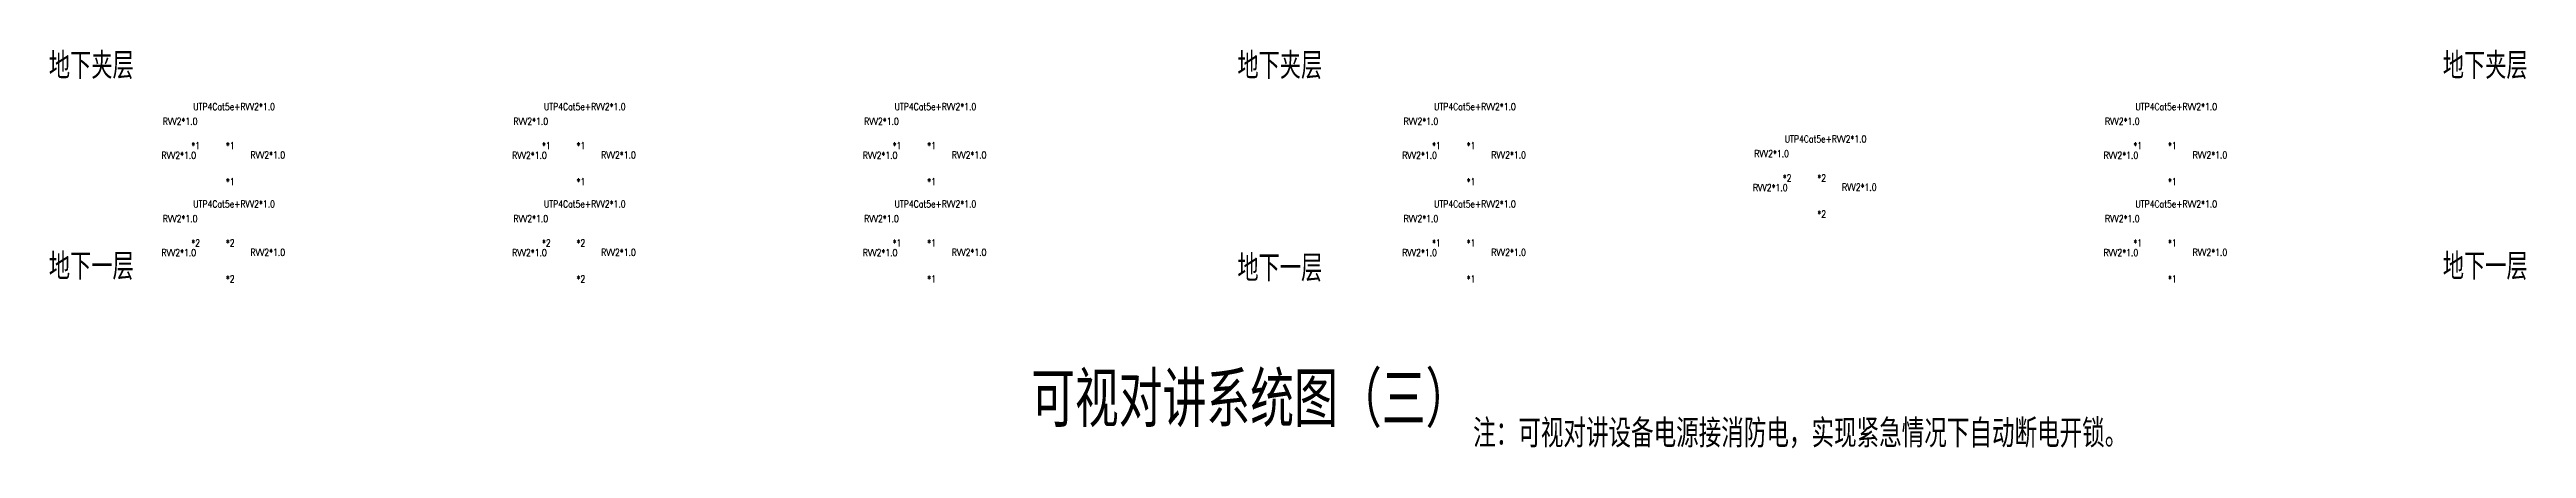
# Model space of a CAD drawing. Extents: x 2114868 to 5528286, y 1846921 to 2016792.
# Drawn here: x 2993940 to 3049035, y 1853285 to 1862148 of the extents above; entities that cross this region are included whole.
import ezdxf
from ezdxf.enums import TextEntityAlignment as Align

# ---------------------------------------------------------------- set-up
doc = ezdxf.new("R2010")
doc.units = 0
doc.header["$LTSCALE"] = 1000
doc.header["$MEASUREMENT"] = 0
for name, color, linetype in [('PUB_TITLE', 4, 'Continuous'), ('T-EQUP-LIST-PLAN', 3, 'Continuous'), ('智能化', 7, 'Continuous')]:
    doc.layers.add(name, color=color, linetype=linetype)
doc.styles.add('_TEL_DIM', font='SIMPLEX', dxfattribs={"width": 0.8, "height": 3.5, "bigfont": 'HZTXT'})
doc.styles.add('HZTXT', font='SIMPLEX.shx', dxfattribs={"width": 0.8, "height": 2500, "bigfont": 'HZTXT.shx'})

msp = doc.modelspace()

# ---------------------------------------------------------------- texts
at = {"layer": 'PUB_TITLE', "style": 'HZTXT', "width": 0.8}
msp.add_text('可视对讲系统图（三）', height=1218.8, dxfattribs=at).set_placement((3015772, 1853759))
at = {"layer": 'T-EQUP-LIST-PLAN', "style": '_TEL_DIM', "width": 0.8}
for s, p in [('地下夹层', (2994868, 1861819)), ('地下夹层', (3021306, 1861819)), ('地下夹层', (3048118, 1861819)), ('地下一层', (2994868, 1857357)), ('地下一层', (3021306, 1857319)), ('地下一层', (3048118, 1857357))]:
    msp.add_text(s, height=590, dxfattribs=at).set_placement(p, align=Align.MIDDLE)
at = {"layer": '智能化', "color": 120, "style": '_TEL_DIM', "width": 0.8}
for s, height, p in [('RVV2*1.0', 156.8, (2996461, 1860477)), ('UTP4Cat5e+RVV2*1.0', 156.79, (2997137, 1860804)), ('RVV2*1.0', 156.8, (3004261, 1860477)), ('UTP4Cat5e+RVV2*1.0', 156.79, (3004937, 1860804)), ('RVV2*1.0', 156.8, (3012061, 1860477)), ('UTP4Cat5e+RVV2*1.0', 156.79, (3012737, 1860804)), ('RVV2*1.0', 156.8, (3024061, 1860477)), ('UTP4Cat5e+RVV2*1.0', 156.79, (3024737, 1860804)), ('RVV2*1.0', 156.8, (3039661, 1860477)), ('UTP4Cat5e+RVV2*1.0', 156.79, (3040337, 1860804)), ('UTP4Cat5e+RVV2*1.0', 156.79, (3032537, 1860086)), ('RVV2*1.0', 156.8, (2996431, 1859719)), ('RVV2*1.0', 156.8, (2998411, 1859730)), ('RVV2*1.0', 156.8, (3004231, 1859719)), ('RVV2*1.0', 156.8, (3006211, 1859730)), ('RVV2*1.0', 156.8, (3012031, 1859719)), ('RVV2*1.0', 156.8, (3014011, 1859730)), ('RVV2*1.0', 156.8, (3024031, 1859719)), ('RVV2*1.0', 156.8, (3026011, 1859730)), ('RVV2*1.0', 156.8, (3031861, 1859760)), ('RVV2*1.0', 156.8, (3039631, 1859719)), ('RVV2*1.0', 156.8, (3041611, 1859730)), ('RVV2*1.0', 156.8, (3031831, 1859001)), ('RVV2*1.0', 156.8, (3033811, 1859012)), ('RVV2*1.0', 156.8, (2996461, 1858314)), ('UTP4Cat5e+RVV2*1.0', 156.79, (2997137, 1858641)), ('RVV2*1.0', 156.8, (3004261, 1858314)), ('UTP4Cat5e+RVV2*1.0', 156.79, (3004937, 1858641)), ('RVV2*1.0', 156.8, (3012061, 1858314)), ('UTP4Cat5e+RVV2*1.0', 156.79, (3012737, 1858641)), ('RVV2*1.0', 156.8, (3024061, 1858314)), ('UTP4Cat5e+RVV2*1.0', 156.79, (3024737, 1858641)), ('RVV2*1.0', 156.8, (3039661, 1858314)), ('UTP4Cat5e+RVV2*1.0', 156.79, (3040337, 1858641)), ('RVV2*1.0', 156.8, (2996431, 1857555)), ('RVV2*1.0', 156.8, (2998411, 1857566)), ('RVV2*1.0', 156.8, (3004231, 1857555)), ('RVV2*1.0', 156.8, (3006211, 1857566)), ('RVV2*1.0', 156.8, (3012031, 1857555)), ('RVV2*1.0', 156.8, (3014011, 1857566)), ('RVV2*1.0', 156.8, (3024031, 1857555)), ('RVV2*1.0', 156.8, (3026011, 1857566)), ('RVV2*1.0', 156.8, (3039631, 1857555)), ('RVV2*1.0', 156.8, (3041611, 1857566))]:
    msp.add_text(s, height=height, dxfattribs=at).set_placement(p)
at = {"layer": '智能化', "color": 3, "style": '_TEL_DIM', "width": 0.8}
for s, p in [('*1', (2997093, 1859934)), ('*1', (2997863, 1859934)), ('*1', (3004893, 1859934)), ('*1', (3005663, 1859934)), ('*1', (3012693, 1859934)), ('*1', (3013463, 1859934)), ('*1', (3024693, 1859934)), ('*1', (3025463, 1859934)), ('*1', (3040293, 1859934)), ('*1', (3041063, 1859934)), ('*1', (2997863, 1859133)), ('*1', (3005663, 1859133)), ('*1', (3013463, 1859133)), ('*1', (3025463, 1859133)), ('*2', (3032493, 1859216)), ('*2', (3033263, 1859216)), ('*1', (3041063, 1859133)), ('*2', (3033263, 1858415)), ('*2', (2997093, 1857770)), ('*2', (2997863, 1857770)), ('*2', (3004893, 1857770)), ('*2', (3005663, 1857770)), ('*1', (3012693, 1857770)), ('*1', (3013463, 1857770)), ('*1', (3024693, 1857770)), ('*1', (3025463, 1857770)), ('*1', (3040293, 1857770)), ('*1', (3041063, 1857770)), ('*2', (2997863, 1856970)), ('*2', (3005663, 1856970)), ('*1', (3013463, 1856970)), ('*1', (3025463, 1856970)), ('*1', (3041063, 1856970))]:
    msp.add_text(s, height=156.8, dxfattribs=at).set_placement(p)
at = {"layer": '智能化', "style": '_TEL_DIM', "width": 0.8}
msp.add_text('注：可视对讲设备电源接消防电，实现紧急情况下自动断电开锁。', height=627.18, dxfattribs=at).set_placement((3025606, 1853306))

doc.saveas('drawing.dxf')
